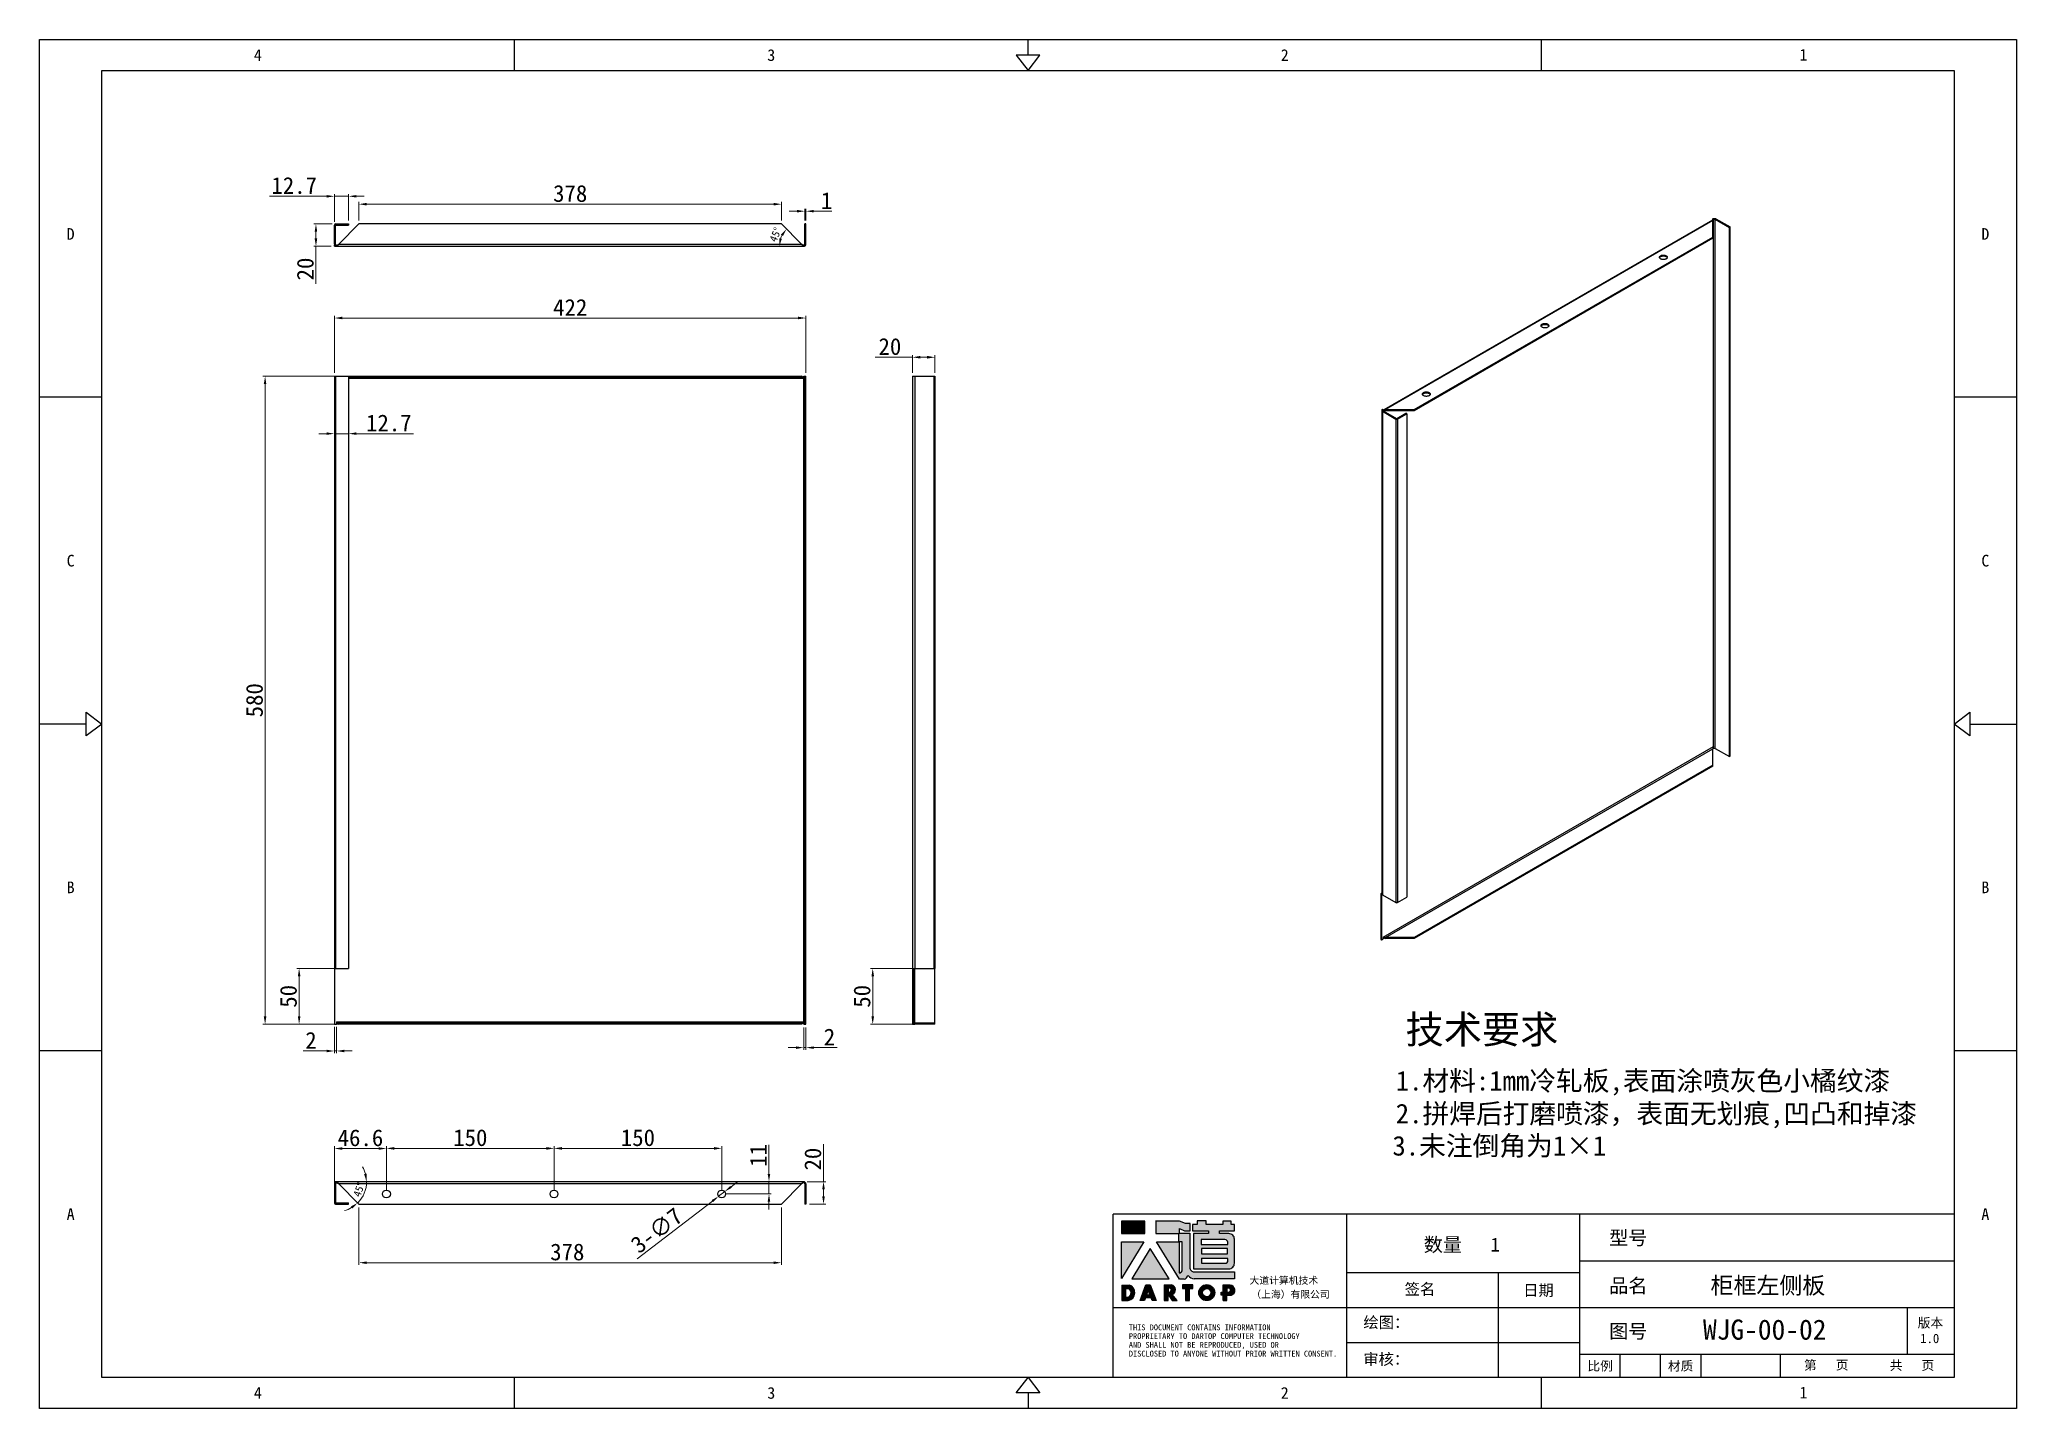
# Model space of a CAD drawing. Header units: millimetres. Extents: x 13106 to 40242, y 18888 to 28426.
# Drawn here: x 28231 to 30000, y 25379 to 26604 of the extents above; entities that cross this region are included whole.
import ezdxf
from ezdxf.enums import TextEntityAlignment as Align

# ---------------------------------------------------------------- set-up
doc = ezdxf.new("R2010")
doc.units = ezdxf.units.MM
doc.header["$PDSIZE"] = -1
for name, color, linetype in [('02___PRT_ALL_AXES', 7, 'Continuous'), ('4', 7, 'Continuous'), ('print', 30, 'Continuous')]:
    doc.layers.add(name, color=color, linetype=linetype)
doc.layers.add('dim', color=2, linetype='Continuous', lineweight=9)
doc.styles.add('Dartop', font='')
doc.styles.add('hzHT', font='simhei.ttf')
doc.styles.get('Dartop').set_extended_font_data('FangSong_GB2312')
doc.dimstyles.new('3', dxfattribs={"dimtxt": 15, "dimasz": 7, "dimexe": 2, "dimexo": 3, "dimgap": 2, "dimtad": 1, "dimzin": 9, "dimdsep": 46, "dimtxsty": 'Standard', "dimcen": 1, "dimadec": 1, "dimazin": 2, "dimtfac": 0.5, "dimtmove": 0, "dimatfit": 3, "dimfxl": 0, "dimtolj": 1, "dimlwd": 9, "dimlwe": 9, "dimarcsym": 0})

msp = doc.modelspace()

# ---------------------------------------------------------------- texts
at = {"color": 0}
for s, height, style, p in [('4', 10.443, 'Dartop', (28425.859, 26590.557)), ('3', 10.443, 'Dartop', (28885.336, 26590.557)), ('2', 10.443, 'Dartop', (29344.813, 26590.557)), ('1', 10.443, 'Dartop', (29809.05, 26590.888)), ('D', 10.443, 'Dartop', (28258.372, 26430.436)), ('D', 10.443, 'Dartop', (29971.777, 26430.436)), ('C', 10.443, 'Dartop', (28258.372, 26138.042)), ('C', 10.443, 'Dartop', (29971.777, 26138.042)), ('B', 10.443, 'Dartop', (28258.372, 25845.647)), ('B', 10.443, 'Dartop', (29971.777, 25845.647)), ('A', 10.443, 'Dartop', (28258.372, 25553.253)), ('A', 10.443, 'Dartop', (29971.777, 25553.253)), ('数量   1', 12.5312, 'hzHT', (29503.37, 25525.868)), ('型号', 12.5312, 'hzHT', (29652.263, 25532.002)), ('品名', 12.5312, 'hzHT', (29652.263, 25489.116)), ('柜框左侧板', 15.0374, 'hzHT', (29777.191, 25489.352)), ('签名', 10.025, 'hzHT', (29465.843, 25486.055)), ('日期', 10.025, 'hzHT', (29571.847, 25485.027)), ('WJG-00-02', 18.0449, 'hzHT', (29774.35, 25449.824)), ('版本', 8.3541, 'hzHT', (29922.642, 25455.85)), ('图号', 12.5312, 'hzHT', (29652.263, 25448.282)), ('1.0', 8.3541, 'hzHT', (29922.014, 25441.896)), ('比例', 8.3541, 'hzHT', (29627.055, 25417.28)), ('材质', 8.3541, 'hzHT', (29699.126, 25417.28)), ('第   页', 8.3541, 'hzHT', (29829.411, 25418.147)), ('共   页', 8.3541, 'hzHT', (29906.151, 25417.843)), ('4', 10.443, 'Dartop', (28425.859, 25393.132)), ('3', 10.443, 'Dartop', (28885.336, 25393.132)), ('2', 10.443, 'Dartop', (29344.813, 25393.132)), ('1', 10.443, 'Dartop', (29809.05, 25393.463))]:
    msp.add_text(s, height=height, dxfattribs=dict(at, style=style)).set_placement(p, align=Align.MIDDLE_CENTER)
at = {"color": 0, "style": 'hzHT'}
msp.add_text('技术要求', height=25.0624, dxfattribs=at).set_placement((29521.328, 25730.94), align=Align.TOP_CENTER)
for s, height, p in [('1.材料:1mm冷轧板,表面涂喷灰色小橘纹漆 ', 17.54367, (29444.18, 25681.322)), ('2.拼焊后打磨喷漆，表面无划痕,凹凸和掉漆', 17.54367, (29444.18, 25651.922)), ('3.未注倒角为1×1', 17.5437, (29441.179, 25623.118))]:
    msp.add_text(s, height=height, dxfattribs=at).set_placement(p, align=Align.TOP_LEFT)
for s, height, p in [('绘图：', 10.025, (29415.235, 25451.249)), ('THIS DOCUMENT CONTAINS INFORMATION', 5.22133, (29205.31, 25449.192)), ('PROPRIETARY TO DARTOP COMPUTER TECHNOLOGY', 5.22133, (29205.31, 25441.36)), ('AND SHALL NOT BE REPRODUCED, USED OR', 5.22133, (29205.31, 25433.528)), ('DISCLOSED TO ANYONE WITHOUT PRIOR WRITTEN CONSENT.', 5.22133, (29205.31, 25425.696)), ('审核：', 10.025, (29415.111, 25418.352))]:
    msp.add_text(s, height=height, dxfattribs=at).set_placement(p)
at = {"layer": '4', "color": 0, "style": 'hzHT'}
for s, p in [('大道计算机技术', (29313.301, 25490.664)), ('（上海）有限公司', (29314.878, 25478.176))]:
    msp.add_text(s, height=6.2656, dxfattribs=at).set_placement(p)

# ---------------------------------------------------------------- blocks, each defined once
blk = doc.blocks.new('*D59')
at = {"layer": 'Defpoints', "color": 0, "lineweight": 9, "transparency": 16777216}
for p in [(28894.4, 26457.1), (28516.4, 26439.4), (28894.4, 26439.4)]:
    blk.add_point(p, dxfattribs=at)
at = {"layer": 'dim', "color": 0, "lineweight": 9, "transparency": 16777216}
for p, q in [((28516.4, 26442.4), (28516.4, 26459.1)), ((28523.4, 26457.1), (28887.4, 26457.1)), ((28894.4, 26442.4), (28894.4, 26459.1))]:
    blk.add_line(p, q, dxfattribs=at)
for points in [[(28523.4, 26458.3), (28523.4, 26455.9), (28516.4, 26457.1)], [(28887.4, 26458.3), (28887.4, 26455.9), (28894.4, 26457.1)]]:
    blk.add_solid(points, dxfattribs=at)
at = {"layer": 'dim', "color": 0, "lineweight": 9, "transparency": 16777216, "insert": (28705.4, 26466.6), "char_height": 15, "attachment_point": 5}
blk.add_mtext('\\A1;378', dxfattribs=at)
blk = doc.blocks.new('*D60')
at = {"layer": 'Defpoints', "color": 0, "lineweight": 9, "transparency": 16777216}
for p in [(28916.4, 26355.2), (28494.4, 26303.1), (28916.4, 26303.1)]:
    blk.add_point(p, dxfattribs=at)
at = {"layer": 'dim', "color": 0, "lineweight": 9, "transparency": 16777216}
for p, q in [((28494.4, 26306.1), (28494.4, 26357.2)), ((28501.4, 26355.2), (28909.4, 26355.2)), ((28916.4, 26306.1), (28916.4, 26357.2))]:
    blk.add_line(p, q, dxfattribs=at)
for points in [[(28501.4, 26356.4), (28501.4, 26354.1), (28494.4, 26355.2)], [(28909.4, 26356.4), (28909.4, 26354.1), (28916.4, 26355.2)]]:
    blk.add_solid(points, dxfattribs=at)
at = {"layer": 'dim', "color": 0, "lineweight": 9, "transparency": 16777216, "insert": (28705.4, 26364.7), "char_height": 15, "attachment_point": 5}
blk.add_mtext('\\A1;422', dxfattribs=at)
blk = doc.blocks.new('*D61')
at = {"layer": 'Defpoints', "color": 0, "lineweight": 9, "transparency": 16777216}
for p in [(28507.1, 25773.1), (28462.8, 25723.1), (28500.9, 25723.1)]:
    blk.add_point(p, dxfattribs=at)
at = {"layer": 'dim', "color": 0, "lineweight": 9, "transparency": 16777216}
for p, q in [((28504.1, 25773.1), (28460.8, 25773.1)), ((28462.8, 25766.1), (28462.8, 25730.1)), ((28497.9, 25723.1), (28460.8, 25723.1))]:
    blk.add_line(p, q, dxfattribs=at)
for points in [[(28461.7, 25766.1), (28464, 25766.1), (28462.8, 25773.1)], [(28461.7, 25730.1), (28464, 25730.1), (28462.8, 25723.1)]]:
    blk.add_solid(points, dxfattribs=at)
at = {"layer": 'dim', "color": 0, "lineweight": 9, "transparency": 16777216, "insert": (28453.3, 25748.1), "char_height": 15, "attachment_point": 5, "rotation": 90}
blk.add_mtext('\\A1;50', dxfattribs=at)
blk = doc.blocks.new('*D62')
at = {"layer": 'Defpoints', "color": 0, "lineweight": 9, "transparency": 16777216}
for p in [(28498, 26303.1), (28432.4, 25723.1), (28494.4, 25723.1)]:
    blk.add_point(p, dxfattribs=at)
at = {"layer": 'dim', "color": 0, "lineweight": 9, "transparency": 16777216}
for p, q in [((28495, 26303.1), (28430.4, 26303.1)), ((28432.4, 26296.1), (28432.4, 25730.1)), ((28491.4, 25723.1), (28430.4, 25723.1))]:
    blk.add_line(p, q, dxfattribs=at)
for points in [[(28431.2, 26296.1), (28433.5, 26296.1), (28432.4, 26303.1)], [(28431.2, 25730.1), (28433.5, 25730.1), (28432.4, 25723.1)]]:
    blk.add_solid(points, dxfattribs=at)
at = {"layer": 'dim', "color": 0, "lineweight": 9, "transparency": 16777216, "insert": (28422.9, 26013.1), "char_height": 15, "attachment_point": 5, "rotation": 90}
blk.add_mtext('\\A1;580', dxfattribs=at)
blk = doc.blocks.new('*D63')
at = {"layer": 'Defpoints', "color": 0, "lineweight": 9, "transparency": 16777216}
for p in [(28494.4, 26284.6), (28507.1, 26284.6), (28507.1, 26251.7)]:
    blk.add_point(p, dxfattribs=at)
at = {"layer": 'dim', "color": 0, "lineweight": 9, "transparency": 16777216}
for p, q in [((28494.4, 26281.6), (28494.4, 26249.7)), ((28507.1, 26281.6), (28507.1, 26249.7)), ((28487.4, 26251.7), (28480.4, 26251.7)), ((28494.4, 26251.7), (28507.1, 26251.7)), ((28514.1, 26251.7), (28565.1, 26251.7))]:
    blk.add_line(p, q, dxfattribs=at)
for points in [[(28487.4, 26252.9), (28487.4, 26250.6), (28494.4, 26251.7)], [(28514.1, 26252.9), (28514.1, 26250.6), (28507.1, 26251.7)]]:
    blk.add_solid(points, dxfattribs=at)
at = {"layer": 'dim', "color": 0, "lineweight": 9, "transparency": 16777216, "insert": (28543.1, 26261.2), "char_height": 15, "attachment_point": 5}
blk.add_mtext('\\A1;12.7', dxfattribs=at)
blk = doc.blocks.new('*D64')
at = {"layer": 'Defpoints', "color": 0, "lineweight": 9, "transparency": 16777216}
for p in [(29011.8, 26320.1), (29011.8, 26303.1), (29031.8, 26303.1)]:
    blk.add_point(p, dxfattribs=at)
at = {"layer": 'dim', "color": 0, "lineweight": 9, "transparency": 16777216}
for p, q in [((29011.8, 26320.1), (28978.3, 26320.1)), ((29011.8, 26306.1), (29011.8, 26322.1)), ((29024.8, 26320.1), (29018.8, 26320.1)), ((29031.8, 26306.1), (29031.8, 26322.1))]:
    blk.add_line(p, q, dxfattribs=at)
for points in [[(29018.8, 26321.3), (29018.8, 26318.9), (29011.8, 26320.1)], [(29024.8, 26321.3), (29024.8, 26318.9), (29031.8, 26320.1)]]:
    blk.add_solid(points, dxfattribs=at)
at = {"layer": 'dim', "color": 0, "lineweight": 9, "transparency": 16777216, "insert": (28991.5, 26329.6), "char_height": 15, "attachment_point": 5}
blk.add_mtext('\\A1;20', dxfattribs=at)
blk = doc.blocks.new('*D65')
at = {"layer": 'Defpoints', "color": 0, "lineweight": 9, "transparency": 16777216}
for p in [(28894.4, 26439.4), (28494.4, 26419.4), (28895.4, 26430.3), (28912.4, 26421.4), (28914.4, 26419.4)]:
    blk.add_point(p, dxfattribs=at)
at = {"layer": 'dim', "color": 0, "lineweight": 9, "transparency": 16777216}
blk.add_arc((28914.4, 26419.4), 21.9, 153.431, 161.569, dxfattribs=at)
for points in [[(28893.9, 26429.8), (28895.8, 26428.5), (28898.9, 26434.8)], [(28894.8, 26426.1), (28892.5, 26426.5), (28892.5, 26419.4)]]:
    blk.add_solid(points, dxfattribs=at)
at = {"layer": 'dim', "color": 0, "lineweight": 9, "transparency": 16777216, "insert": (28889.1, 26429.9), "char_height": 7, "attachment_point": 5, "rotation": 67.5}
blk.add_mtext('\\A1;45°', dxfattribs=at)
blk = doc.blocks.new('*D66')
at = {"layer": 'Defpoints', "color": 0, "lineweight": 9, "transparency": 16777216}
for p in [(28495.4, 26439.4), (28477.9, 26419.4), (28494.4, 26419.4)]:
    blk.add_point(p, dxfattribs=at)
at = {"layer": 'dim', "color": 0, "lineweight": 9, "transparency": 16777216}
for p, q in [((28492.4, 26439.4), (28475.9, 26439.4)), ((28477.9, 26432.4), (28477.9, 26426.4)), ((28491.4, 26419.4), (28475.9, 26419.4)), ((28477.9, 26419.4), (28477.9, 26385.9))]:
    blk.add_line(p, q, dxfattribs=at)
for points in [[(28476.7, 26432.4), (28479, 26432.4), (28477.9, 26439.4)], [(28476.7, 26426.4), (28479, 26426.4), (28477.9, 26419.4)]]:
    blk.add_solid(points, dxfattribs=at)
at = {"layer": 'dim', "color": 0, "lineweight": 9, "transparency": 16777216, "insert": (28468.4, 26399.1), "char_height": 15, "attachment_point": 5, "rotation": 90}
blk.add_mtext('\\A1;20', dxfattribs=at)
blk = doc.blocks.new('*D67')
at = {"layer": 'Defpoints', "color": 0, "lineweight": 9, "transparency": 16777216}
for p in [(28494.4, 26464.2), (28494.4, 26438.4), (28507.1, 26439.4)]:
    blk.add_point(p, dxfattribs=at)
at = {"layer": 'dim', "color": 0, "lineweight": 9, "transparency": 16777216}
for p, q in [((28494.4, 26441.4), (28494.4, 26466.2)), ((28507.1, 26442.4), (28507.1, 26466.2)), ((28487.4, 26464.2), (28436.4, 26464.2)), ((28507.1, 26464.2), (28494.4, 26464.2)), ((28514.1, 26464.2), (28521.1, 26464.2))]:
    blk.add_line(p, q, dxfattribs=at)
for points in [[(28487.4, 26465.3), (28487.4, 26463), (28494.4, 26464.2)], [(28514.1, 26465.3), (28514.1, 26463), (28507.1, 26464.2)]]:
    blk.add_solid(points, dxfattribs=at)
at = {"layer": 'dim', "color": 0, "lineweight": 9, "transparency": 16777216, "insert": (28458.4, 26473.7), "char_height": 15, "attachment_point": 5}
blk.add_mtext('\\A1;12.7', dxfattribs=at)
blk = doc.blocks.new('*D68')
at = {"layer": 'Defpoints', "color": 0, "lineweight": 9, "transparency": 16777216}
for p in [(28516.4, 25562.2), (28894.4, 25562.2), (28894.4, 25509.7)]:
    blk.add_point(p, dxfattribs=at)
at = {"layer": 'dim', "color": 0, "lineweight": 9, "transparency": 16777216}
for p, q in [((28516.4, 25559.2), (28516.4, 25507.7)), ((28894.4, 25559.2), (28894.4, 25507.7)), ((28523.4, 25509.7), (28887.4, 25509.7))]:
    blk.add_line(p, q, dxfattribs=at)
for points in [[(28523.4, 25510.8), (28523.4, 25508.5), (28516.4, 25509.7)], [(28887.4, 25510.8), (28887.4, 25508.5), (28894.4, 25509.7)]]:
    blk.add_solid(points, dxfattribs=at)
at = {"layer": 'dim', "color": 0, "lineweight": 9, "transparency": 16777216, "insert": (28702.8, 25519.2), "char_height": 15, "attachment_point": 5}
blk.add_mtext('\\A1;378', dxfattribs=at)
blk = doc.blocks.new('*D69')
at = {"layer": 'Defpoints', "color": 0, "lineweight": 9, "transparency": 16777216}
for p in [(28691, 25612), (28541, 25571.2), (28691, 25571.2)]:
    blk.add_point(p, dxfattribs=at)
at = {"layer": 'dim', "color": 0, "lineweight": 9, "transparency": 16777216}
for p, q in [((28541, 25574.2), (28541, 25614)), ((28548, 25612), (28684, 25612)), ((28691, 25574.2), (28691, 25614))]:
    blk.add_line(p, q, dxfattribs=at)
for points in [[(28548, 25613.2), (28548, 25610.8), (28541, 25612)], [(28684, 25613.2), (28684, 25610.8), (28691, 25612)]]:
    blk.add_solid(points, dxfattribs=at)
at = {"layer": 'dim', "color": 0, "lineweight": 9, "transparency": 16777216, "insert": (28616, 25621.5), "char_height": 15, "attachment_point": 5}
blk.add_mtext('\\A1;150', dxfattribs=at)
blk = doc.blocks.new('*D70')
at = {"layer": 'Defpoints', "color": 0, "lineweight": 9, "transparency": 16777216}
for p in [(28841, 25612), (28691, 25571.2), (28841, 25571.2)]:
    blk.add_point(p, dxfattribs=at)
at = {"layer": 'dim', "color": 0, "lineweight": 9, "transparency": 16777216}
for p, q in [((28691, 25574.2), (28691, 25614)), ((28698, 25612), (28834, 25612)), ((28841, 25574.2), (28841, 25614))]:
    blk.add_line(p, q, dxfattribs=at)
for points in [[(28698, 25613.2), (28698, 25610.8), (28691, 25612)], [(28834, 25613.2), (28834, 25610.8), (28841, 25612)]]:
    blk.add_solid(points, dxfattribs=at)
at = {"layer": 'dim', "color": 0, "lineweight": 9, "transparency": 16777216, "insert": (28766, 25621.5), "char_height": 15, "attachment_point": 5}
blk.add_mtext('\\A1;150', dxfattribs=at)
blk = doc.blocks.new('*D71')
at = {"layer": 'Defpoints', "color": 0, "lineweight": 9, "transparency": 16777216}
for p in [(28914.4, 25582.2), (28932.1, 25582.2), (28916.4, 25562.2)]:
    blk.add_point(p, dxfattribs=at)
at = {"layer": 'dim', "color": 0, "lineweight": 9, "transparency": 16777216}
for p, q in [((28932.1, 25582.2), (28932.1, 25615.7)), ((28917.4, 25582.2), (28934.1, 25582.2)), ((28932.1, 25569.2), (28932.1, 25575.2)), ((28919.4, 25562.2), (28934.1, 25562.2))]:
    blk.add_line(p, q, dxfattribs=at)
for points in [[(28930.9, 25575.2), (28933.3, 25575.2), (28932.1, 25582.2)], [(28930.9, 25569.2), (28933.3, 25569.2), (28932.1, 25562.2)]]:
    blk.add_solid(points, dxfattribs=at)
at = {"layer": 'dim', "color": 0, "lineweight": 9, "transparency": 16777216, "insert": (28922.6, 25602.4), "char_height": 15, "attachment_point": 5, "rotation": 90}
blk.add_mtext('\\A1;20', dxfattribs=at)
blk = doc.blocks.new('*D72')
at = {"layer": 'Defpoints', "color": 0, "lineweight": 9, "transparency": 16777216}
for p in [(28838.2, 25569.1), (28843.7, 25573.3)]:
    blk.add_point(p, dxfattribs=at)
at = {"layer": 'dim', "color": 0, "lineweight": 9, "transparency": 16777216}
for p, q in [((28849.3, 25577.6), (28854.8, 25581.8)), ((28765.2, 25513.2), (28832.6, 25564.8)), ((28843.7, 25573.3), (28838.2, 25569.1))]:
    blk.add_line(p, q, dxfattribs=at)
for points in [[(28831.9, 25565.7), (28833.3, 25563.9), (28838.2, 25569.1)], [(28848.6, 25578.5), (28850, 25576.7), (28843.7, 25573.3)]]:
    blk.add_solid(points, dxfattribs=at)
at = {"layer": 'dim', "color": 0, "lineweight": 9, "transparency": 16777216, "insert": (28782.8, 25538.6), "char_height": 15, "attachment_point": 5, "rotation": 37.458}
blk.add_mtext('\\A1;3-∅7', dxfattribs=at)
blk = doc.blocks.new('*D73')
at = {"layer": 'Defpoints', "color": 0, "lineweight": 9, "transparency": 16777216}
for p in [(28494.4, 25582.2), (28914.4, 25582.2), (28498.4, 25580.2), (28519.5, 25568.8), (28516.4, 25562.2)]:
    blk.add_point(p, dxfattribs=at)
at = {"layer": 'dim', "color": 0, "lineweight": 9, "transparency": 16777216}
for start, end in [(315, 0), (15.0346, 30.0692), (284.9308, 299.9654)]:
    blk.add_arc((28496.4, 25582.2), 26.8, start, end, dxfattribs=at)
for points in [[(28523.3, 25589.3), (28521, 25589), (28523.1, 25582.2)], [(28509, 25559.9), (28510.4, 25558.1), (28515.3, 25563.3)]]:
    blk.add_solid(points, dxfattribs=at)
at = {"layer": 'dim', "color": 0, "lineweight": 9, "transparency": 16777216, "insert": (28516.4, 25575.2), "char_height": 7, "attachment_point": 5, "rotation": 70.7747}
blk.add_mtext('\\A1;45°', dxfattribs=at)
blk = doc.blocks.new('dadao')
for p, q in [((48, 19.2), (44.9, 10.4)), ((44.9, 10.4), (51.2, 10.4)), ((51.2, 10.4), (48, 19.2))]:
    blk.add_line(p, q)
for points in [[(41.8, 121.6), (41.8, 143.7), (-0.4, 143.7), (-0.4, 121.6), (41.8, 121.6)], [(104.8, 122), (104.8, 130.3), (114.1, 126.3), (124.2, 126.3), (124.2, 139.6), (115.9, 139.6), (105.1, 143.9), (61.5, 143.9)], [(61.7, 144), (61.7, 121.3), (103.9, 121.3)], [(113.4, 38.7), (105.1, 38.7), (63, 106.5), (103.9, 106.5), (103.9, 120.9), (103.9, 121.3)], [(109.7, 53.6), (109.7, 106.2), (104.3, 106.2), (104.3, 50.4), (106.6, 50.4)], [(144.6, 94.4), (144.6, 84.8), (192, 84.8), (192, 94.1), (144.9, 94.1)], [(120.2, 45), (119.5, 45), (119.5, 44.6)], [(0, 28), (0, 0), (11.8, 0)], [(0.1, 28), (14, 28)], [(7.1, 21.8), (7.1, 6.1), (12, 6.1)], [(7.1, 21.8), (11.4, 21.8)], [(76.8, 28.2), (76.8, 0), (84.1, 0), (84.1, 11.1), (91.6, -0.1), (100.3, -0.1), (91.7, 11.1)], [(76.8, 28.2), (90.6, 28.2)], [(84, 22.7), (84, 15.3), (87.2, 15.3)], [(84, 22.7), (87.3, 22.7)], [(183.7, 0), (183.7, 9.6), (180.6, 9.6), (180.6, 14.9), (183.8, 14.9), (183.8, 28.1), (196.1, 28.1), (196.5, 28.1)], [(183.7, 0), (190.9, 0), (190.9, 9.6), (198.8, 9.6)], [(194.9, 22.3), (190.8, 22.3), (190.8, 15), (194.4, 15)]]:
    blk.add_lwpolyline(points)
blk.add_lwpolyline([(137.1, 144.2), (137.1, 137.9), (128.3, 137.9), (128.3, 126.5), (157.3, 126.5), (157.3, 121.5), (130.3, 121.5), (130.3, 57.5), (194.4, 57.5, 0.414214), (204.4, 67.5), (204.4, 111.3, 0.414214), (194.4, 121.3), (177.5, 121.3), (177.5, 126.3), (204.7, 126.3), (204.7, 137.7), (198.2, 137.7), (198.2, 143.9), (183.3, 143.9), (183.3, 138), (153, 138), (153, 144.2), (137.1, 144.2)], format="xyb", close=True)
for points in [[(104.8, 122), (123.4, 122), (123.4, 60, 0.414214), (131.4, 52), (204.8, 52), (204.8, 39.1), (131.7, 39.1)], [(144.3, 110.8), (144.3, 101.8), (192.3, 101.8), (192.3, 105.5, 0.414214), (187.3, 110.5), (144.3, 110.5)], [(144.6, 77), (144.6, 67.5), (187.6, 67.5, 0.414214), (192.6, 72.5), (192.6, 76.4), (144.6, 76.4)]]:
    blk.add_lwpolyline(points, format="xyb")
for points in [[(-0.3, 106.2), (40.4, 106.2), (-0.3, 39.7), (-0.3, 106.2)], [(51.7, 94.1), (18.4, 39.3), (86.2, 39.3)], [(43.8, 28.2), (51.8, 28.2), (62.6, -0.1), (55, -0.1), (53.2, 5), (42.9, 5), (41.1, 0), (33.6, 0)], [(110, 28.1), (110, 21.9), (116, 21.9), (116, -0.1), (123.2, -0.1), (123.2, 22), (129.2, 22), (129.2, 28.1), (110, 28.1)]]:
    blk.add_lwpolyline(points, close=True)
for radius in [14.5, 7.44]:
    blk.add_circle((154.2, 14.2), radius)
for centre, radius, start, end in [((99.2, 60.7), 12.6, 305.6399, 325.969), ((111.6, 46.7), 8.19, 282.9811, 347.6627), ((136, 61.7), 22.9, 226.7358, 259.3209), ((8.5, 13.9), 8.49, 294.2143, 69.7177), ((9.6, 14.2), 14.4, 278.6604, 72.3203), ((86.4, 19), 3.8, 282.527, 76.7196), ((88.6, 19.4), 8.95, 290.6073, 77.2124), ((193.7, 18.7), 3.8, 280.9891, 72.5513), ((195.7, 18.6), 9.51, 288.8959, 85.2442)]:
    blk.add_arc(centre, radius, start, end)
blk = doc.blocks.new('*D85')
at = {"layer": 'Defpoints', "color": 0, "lineweight": 9, "transparency": 16777216}
for p in [(28844.5, 25582.2), (28883.3, 25582.2), (28841, 25571.2)]:
    blk.add_point(p, dxfattribs=at)
at = {"layer": 'dim', "color": 0, "lineweight": 9, "transparency": 16777216}
for p, q in [((28883.3, 25589.2), (28883.3, 25615.2)), ((28847.5, 25582.2), (28885.3, 25582.2)), ((28883.3, 25571.2), (28883.3, 25582.2)), ((28844, 25571.2), (28885.3, 25571.2)), ((28883.3, 25564.2), (28883.3, 25557.2))]:
    blk.add_line(p, q, dxfattribs=at)
for points in [[(28882.1, 25589.2), (28884.4, 25589.2), (28883.3, 25582.2)], [(28882.1, 25564.2), (28884.4, 25564.2), (28883.3, 25571.2)]]:
    blk.add_solid(points, dxfattribs=at)
at = {"layer": 'dim', "color": 0, "lineweight": 9, "transparency": 16777216, "insert": (28873.8, 25605.7), "char_height": 15, "attachment_point": 5, "rotation": 90}
blk.add_mtext('\\A1;11', dxfattribs=at)
blk = doc.blocks.new('*D89')
at = {"layer": 'Defpoints', "color": 0, "lineweight": 9, "transparency": 16777216}
for p in [(28494.4, 25723.9), (28496.4, 25723.9), (28494.4, 25699.2)]:
    blk.add_point(p, dxfattribs=at)
at = {"layer": 'dim', "color": 0, "lineweight": 9, "transparency": 16777216}
for p, q in [((28494.4, 25720.9), (28494.4, 25697.2)), ((28496.4, 25720.9), (28496.4, 25697.2)), ((28487.4, 25699.2), (28466.4, 25699.2)), ((28496.4, 25699.2), (28494.4, 25699.2)), ((28503.4, 25699.2), (28510.4, 25699.2))]:
    blk.add_line(p, q, dxfattribs=at)
for points in [[(28487.4, 25700.3), (28487.4, 25698), (28494.4, 25699.2)], [(28503.4, 25700.3), (28503.4, 25698), (28496.4, 25699.2)]]:
    blk.add_solid(points, dxfattribs=at)
at = {"layer": 'dim', "color": 0, "lineweight": 9, "transparency": 16777216, "insert": (28473.4, 25708.7), "char_height": 15, "attachment_point": 5}
blk.add_mtext('\\A1;2', dxfattribs=at)
blk = doc.blocks.new('*D90')
at = {"layer": 'Defpoints', "color": 0, "lineweight": 9, "transparency": 16777216}
for p in [(28914.4, 25723.1), (28916.4, 25723.1), (28916.4, 25702.2)]:
    blk.add_point(p, dxfattribs=at)
at = {"layer": 'dim', "color": 0, "lineweight": 9, "transparency": 16777216}
for p, q in [((28914.4, 25720.1), (28914.4, 25700.2)), ((28916.4, 25720.1), (28916.4, 25700.2)), ((28907.4, 25702.2), (28900.4, 25702.2)), ((28914.4, 25702.2), (28916.4, 25702.2)), ((28923.4, 25702.2), (28944.4, 25702.2))]:
    blk.add_line(p, q, dxfattribs=at)
for points in [[(28907.4, 25703.3), (28907.4, 25701), (28914.4, 25702.2)], [(28923.4, 25703.3), (28923.4, 25701), (28916.4, 25702.2)]]:
    blk.add_solid(points, dxfattribs=at)
at = {"layer": 'dim', "color": 0, "lineweight": 9, "transparency": 16777216, "insert": (28937.4, 25711.7), "char_height": 15, "attachment_point": 5}
blk.add_mtext('\\A1;2', dxfattribs=at)
blk = doc.blocks.new('*D91')
at = {"layer": 'Defpoints', "color": 0, "lineweight": 9, "transparency": 16777216}
for p in [(29022.3, 25773.1), (28976.1, 25723.1), (29022.3, 25723.1)]:
    blk.add_point(p, dxfattribs=at)
at = {"layer": 'dim', "color": 0, "lineweight": 9, "transparency": 16777216}
for p, q in [((29019.3, 25773.1), (28974.1, 25773.1)), ((28976.1, 25766.1), (28976.1, 25730.1)), ((29019.3, 25723.1), (28974.1, 25723.1))]:
    blk.add_line(p, q, dxfattribs=at)
for points in [[(28975, 25766.1), (28977.3, 25766.1), (28976.1, 25773.1)], [(28975, 25730.1), (28977.3, 25730.1), (28976.1, 25723.1)]]:
    blk.add_solid(points, dxfattribs=at)
at = {"layer": 'dim', "color": 0, "lineweight": 9, "transparency": 16777216, "insert": (28966.6, 25748.1), "char_height": 15, "attachment_point": 5, "rotation": 90}
blk.add_mtext('\\A1;50', dxfattribs=at)
blk = doc.blocks.new('*D289')
at = {"layer": 'Defpoints', "color": 0, "lineweight": 9, "transparency": 16777216}
for p in [(28916.4, 26450.8), (28915.4, 26439.4), (28916.4, 26439.4)]:
    blk.add_point(p, dxfattribs=at)
at = {"layer": 'dim', "color": 0, "lineweight": 9, "transparency": 16777216}
for p, q in [((28908.4, 26450.8), (28901.4, 26450.8)), ((28915.4, 26442.4), (28915.4, 26452.8)), ((28915.4, 26450.8), (28916.4, 26450.8)), ((28916.4, 26442.4), (28916.4, 26452.8)), ((28923.4, 26450.8), (28939.4, 26450.8))]:
    blk.add_line(p, q, dxfattribs=at)
for points in [[(28908.4, 26452), (28908.4, 26449.7), (28915.4, 26450.8)], [(28923.4, 26452), (28923.4, 26449.7), (28916.4, 26450.8)]]:
    blk.add_solid(points, dxfattribs=at)
at = {"layer": 'dim', "color": 0, "lineweight": 9, "transparency": 16777216, "insert": (28934.9, 26460.3), "char_height": 15, "attachment_point": 5}
blk.add_mtext('\\A1;1', dxfattribs=at)
blk = doc.blocks.new('*D348')
at = {"layer": 'Defpoints', "color": 0, "lineweight": 9, "transparency": 16777216}
for p in [(28494.4, 25611.9), (28494.4, 25571.2), (28541, 25571.2)]:
    blk.add_point(p, dxfattribs=at)
at = {"layer": 'dim', "color": 0, "lineweight": 9, "transparency": 16777216}
for p, q in [((28494.4, 25574.2), (28494.4, 25613.9)), ((28534, 25611.9), (28501.4, 25611.9)), ((28541, 25574.2), (28541, 25613.9))]:
    blk.add_line(p, q, dxfattribs=at)
for points in [[(28501.4, 25613), (28501.4, 25610.7), (28494.4, 25611.9)], [(28534, 25613), (28534, 25610.7), (28541, 25611.9)]]:
    blk.add_solid(points, dxfattribs=at)
at = {"layer": 'dim', "color": 0, "lineweight": 9, "transparency": 16777216, "insert": (28517.7, 25621.4), "char_height": 15, "attachment_point": 5}
blk.add_mtext('\\A1;46.6', dxfattribs=at)

# ---------------------------------------------------------------- dimensions: what is measured, and where the dimension line sits
at = {"layer": 'dim', "lineweight": 9}
for base, p1, p2, picture, middle in [((28494.351, 26464.175), (28507.051, 26439.391), (28494.351, 26438.366), '*D67', (28458.351, 26473.675)), ((28894.351, 26457.111), (28516.351, 26439.391), (28894.351, 26439.391), '*D59', (28705.351, 26466.611)), ((28916.351, 26450.827), (28915.351, 26439.391), (28916.351, 26439.391), '*D289', (28934.851, 26460.327)), ((28916.351, 26355.242), (28494.351, 26303.123), (28916.351, 26303.123), '*D60', (28705.351, 26364.742)), ((29011.769, 26320.097), (29031.769, 26303.123), (29011.769, 26303.123), '*D64', (28991.519, 26329.597)), ((28507.051, 26251.741), (28494.351, 26284.576), (28507.051, 26284.576), '*D63', (28543.051, 26261.241)), ((28494.351, 25699.168), (28496.351, 25723.853), (28494.351, 25723.853), '*D89', (28473.351, 25708.668)), ((28916.351, 25702.156), (28914.351, 25723.123), (28916.351, 25723.123), '*D90', (28937.351, 25711.656)), ((28690.951, 25612.014), (28540.951, 25571.195), (28690.951, 25571.195), '*D69', (28615.951, 25621.514)), ((28840.951, 25612.014), (28690.951, 25571.195), (28840.951, 25571.195), '*D70', (28765.951, 25621.514))]:
    dim = msp.add_linear_dim(base=base, p1=p1, p2=p2, dimstyle='3', dxfattribs=at)
    dim.commit()
    dim.dimension.update_dxf_attribs({"geometry": picture, "text_midpoint": middle})
for base, p1, p2, picture, middle in [((28477.856, 26419.391), (28495.376, 26439.391), (28494.351, 26419.391), '*D66', (28468.356, 26399.141)), ((28432.373, 25723.123), (28498.049, 26303.123), (28494.351, 25723.123), '*D62', (28422.873, 26013.123)), ((28462.821, 25723.123), (28507.051, 25773.123), (28500.931, 25723.123), '*D61', (28453.321, 25748.123)), ((28976.119, 25723.123), (29022.269, 25773.123), (29022.269, 25723.123), '*D91', (28966.619, 25748.123)), ((28932.11, 25582.195), (28916.351, 25562.195), (28914.351, 25582.195), '*D71', (28922.61, 25602.445))]:
    dim = msp.add_linear_dim(base=base, p1=p1, p2=p2, angle=90, dimstyle='3', dxfattribs=at)
    dim.commit()
    dim.dimension.update_dxf_attribs({"geometry": picture, "text_midpoint": middle})
for base, line1, line2, picture, middle in [((28895.424, 26430.318), ((28494.351, 26419.391), (28914.351, 26419.391)), ((28912.351, 26421.391), (28894.351, 26439.391)), '*D65', (28894.16, 26427.754)), ((28519.52, 25568.819), ((28914.351, 25582.195), (28494.351, 25582.195)), ((28498.351, 25580.195), (28516.351, 25562.195)), '*D73', (28521.612, 25573.386))]:
    dim = msp.add_angular_dim_2l(base=base, line1=line1, line2=line2, dimstyle='3', override={"dimtxt": 7}, dxfattribs=at)
    dim.commit()
    dim.dimension.update_dxf_attribs({"geometry": picture, "text_midpoint": middle, "dimtype": 162})
for base, p1, p2, picture, middle in [((28494.351, 25611.868), (28540.951, 25571.195), (28494.351, 25571.195), '*D348', (28517.651, 25611.868)), ((28894.351, 25509.683), (28516.351, 25562.195), (28894.351, 25562.195), '*D68', (28702.814, 25509.683))]:
    dim = msp.add_linear_dim(base=base, p1=p1, p2=p2, dimstyle='3', dxfattribs=at)
    dim.commit()
    dim.dimension.update_dxf_attribs({"geometry": picture, "text_midpoint": middle, "dimtype": 160})
dim = msp.add_linear_dim(base=(28883.27, 25582.195), p1=(28840.951, 25571.195), p2=(28844.522, 25582.195), angle=90, dimstyle='3', dxfattribs=at)
dim.commit()
dim.dimension.update_dxf_attribs({"geometry": '*D85', "text_midpoint": (28883.27, 25605.695), "dimtype": 160})
dim = msp.add_diameter_dim_2p(p1=(28843.73, 25573.324), p2=(28838.173, 25569.067), text='3-<>', dimstyle='3', dxfattribs=at)
dim.commit()
dim.dimension.update_dxf_attribs({"geometry": '*D72', "text_midpoint": (28788.619, 25531.1), "dimtype": 163})

# ---------------------------------------------------------------- hatches: boundary and pattern name
for points in [[(29219.526, 25546.786), (29198.697, 25546.786), (29198.697, 25535.903), (29219.526, 25535.903)], [(29218.856, 25528.289), (29198.753, 25528.289), (29198.753, 25495.466)], [(29224.428, 25522.333), (29207.995, 25495.248), (29241.457, 25495.248)], [(29262.704, 25489.706), (29253.194, 25489.706), (29253.194, 25486.689), (29256.162, 25486.689), (29256.162, 25475.817), (29259.714, 25475.817), (29259.714, 25486.696), (29262.704, 25486.696)]]:
    msp.add_hatch(color=0).paths.add_polyline_path(points)
h = msp.add_hatch(color=0)
h.paths.add_polyline_path([(29250.654, 25540.172), (29255.251, 25538.186), (29260.221, 25538.186), (29260.221, 25544.764), (29256.12, 25544.764), (29250.778, 25546.874), (29229.368, 25546.874), (29229.368, 25535.749), (29250.199, 25535.749), (29250.199, 25535.524), (29250.199, 25528.413), (29229.999, 25528.413), (29250.776, 25494.976), (29254.891, 25494.976, 0.27937482), (29257.894, 25497.897), (29257.894, 25498.051), (29258.257, 25498.051, 0.14314537), (29263.921, 25495.168), (29300.025, 25495.168), (29300.025, 25501.51), (29263.768, 25501.51, -0.41421356), (29259.818, 25505.459), (29259.818, 25536.1), (29250.654, 25536.1)])
h.paths.add_polyline_path([(29250.409, 25528.271), (29253.056, 25528.271), (29253.056, 25502.319, -0.08893574), (29251.522, 25500.741), (29250.4, 25500.741)], flags=16)
h = msp.add_hatch(color=0)
h.paths.add_polyline_path([(29299.963, 25543.843), (29296.751, 25543.843), (29296.751, 25546.899), (29289.408, 25546.899), (29289.408, 25543.996), (29274.418, 25543.996), (29274.418, 25547.051), (29266.567, 25547.051), (29266.567, 25543.939), (29262.229, 25543.939), (29262.229, 25538.306), (29276.545, 25538.306), (29276.545, 25535.814), (29263.205, 25535.814), (29263.205, 25504.268), (29294.873, 25504.268, 0.41421356), (29299.81, 25509.204), (29299.81, 25530.808, 0.41421356), (29294.873, 25535.744), (29286.502, 25535.744), (29286.502, 25538.189), (29299.963, 25538.189)])
h.paths.add_polyline_path([(29291.376, 25530.396, -0.41421356), (29293.844, 25527.928), (29293.844, 25526.118), (29270.135, 25526.118), (29270.135, 25530.396)], flags=16)
h.paths.add_polyline_path([(29293.691, 25522.298), (29293.691, 25517.714), (29270.288, 25517.714), (29270.288, 25522.298)], flags=16)
h.paths.add_polyline_path([(29293.997, 25513.589), (29293.997, 25511.626, -0.41421356), (29291.529, 25509.157), (29270.288, 25509.157), (29270.288, 25513.589)], flags=16)
h = msp.add_hatch(color=0)
h.paths.add_polyline_path([(29205.797, 25489.656), (29198.901, 25489.656), (29198.901, 25475.858), (29204.709, 25475.858, 0.79301591)])
h.paths.add_polyline_path([(29204.811, 25478.88), (29202.4, 25478.88), (29202.4, 25486.635), (29204.545, 25486.635, -0.67136089)], flags=16)
h = msp.add_hatch(color=0)
h.paths.add_polyline_path([(29224.48, 25489.77), (29220.544, 25489.77), (29215.483, 25475.843), (29219.211, 25475.843), (29220.088, 25478.311), (29225.139, 25478.311), (29226.035, 25475.813), (29229.793, 25475.813)])
h.paths.add_polyline_path([(29224.174, 25480.972), (29221.044, 25480.972), (29222.58, 25485.348)], flags=16)
h = msp.add_hatch(color=0)
h.paths.add_polyline_path([(29243.611, 25489.76), (29236.828, 25489.76), (29236.828, 25475.836), (29240.413, 25475.836), (29240.413, 25481.356), (29244.097, 25475.786), (29248.428, 25475.786), (29244.188, 25481.321, 0.74405494)])
h.paths.add_polyline_path([(29240.38, 25483.417), (29240.38, 25487.073), (29241.982, 25487.073, -0.79680897), (29241.958, 25483.417)], flags=16)
h = msp.add_hatch(color=0)
h.paths.add_polyline_path([(29267.874, 25482.848, 1), (29282.172, 25482.848, 1)])
h.paths.add_polyline_path([(29278.696, 25482.848, -1), (29271.35, 25482.848, -1)], flags=16)
h = msp.add_hatch(color=0)
h.paths.add_polyline_path([(29295.887, 25489.727), (29295.681, 25489.727), (29289.635, 25489.727), (29289.635, 25483.229), (29288.03, 25483.229), (29288.03, 25480.591), (29289.609, 25480.591), (29289.609, 25475.86), (29293.139, 25475.86), (29293.139, 25480.609), (29297.017, 25480.609, 0.81230381)])
h.paths.add_polyline_path([(29293.086, 25483.247), (29293.086, 25486.882), (29295.095, 25486.882, -0.77821343), (29294.89, 25483.247)], flags=16)

# ---------------------------------------------------------------- linework, layer by layer
at = {"color": 0}
for p, q in [((28655.598, 26576.634), (28655.598, 26604.481)), ((29115.075, 26590.557), (29115.075, 26604.481)), ((29574.552, 26576.634), (29574.552, 26604.481)), ((28286.219, 25407.055), (28286.219, 26576.634)), ((28286.219, 26576.634), (29943.93, 26576.634)), ((29943.93, 26576.634), (29943.93, 25407.055)), ((28286.219, 26284.239), (28230.525, 26284.239)), ((29999.624, 26284.239), (29943.93, 26284.239)), ((28272.296, 25991.844), (28230.525, 25991.844)), ((29957.854, 25991.844), (29999.624, 25991.844)), ((28286.219, 25699.45), (28230.525, 25699.45)), ((29999.624, 25699.45), (29943.93, 25699.45)), ((29943.93, 25553.253), (29191.213, 25553.253)), ((29191.213, 25407.055), (29191.213, 25553.253)), ((29400.067, 25553.253), (29400.067, 25407.055)), ((29608.92, 25407.055), (29608.92, 25553.253)), ((29608.92, 25511.482), (29943.93, 25511.482)), ((29400.067, 25501.039), (29608.92, 25501.039)), ((29535.821, 25501.039), (29535.821, 25407.055)), ((29191.213, 25469.711), (29400.067, 25469.711)), ((29400.067, 25469.711), (29943.93, 25469.711)), ((29902.159, 25427.941), (29902.159, 25469.711)), ((29400.067, 25438.383), (29608.92, 25438.383)), ((29608.92, 25427.941), (29943.93, 25427.941)), ((29645.02, 25407.055), (29645.02, 25427.941)), ((29681.119, 25407.055), (29681.119, 25427.941)), ((29717.515, 25407.055), (29717.515, 25427.941)), ((29788.44, 25407.055), (29788.44, 25427.941)), ((29943.93, 25407.055), (28286.219, 25407.055)), ((28655.598, 25379.208), (28655.598, 25407.055)), ((29574.552, 25379.208), (29574.552, 25407.055)), ((29115.075, 25393.132), (29115.075, 25379.208))]:
    msp.add_line(p, q, dxfattribs=at)
at = {"color": 3, "linetype": 'Continuous'}
for p, q in [((28494.351, 26421.391), (28494.351, 26438.366)), ((28495.376, 26439.391), (28507.051, 26439.391)), ((28516.351, 26439.391), (28498.351, 26421.391)), ((28894.351, 26439.391), (28516.351, 26439.391)), ((28912.351, 26421.391), (28894.351, 26439.391)), ((28916.351, 26421.391), (28916.351, 26439.391)), ((29727.544, 26442.91), (29433.389, 26273.081)), ((29727.837, 26442.403), (29435.096, 26273.39)), ((29727.837, 26442.504), (29727.837, 26444.036)), ((29727.837, 26427.706), (29727.837, 26442.403)), ((29730.666, 26444.036), (29743.394, 26436.688)), ((29743.394, 25963.116), (29743.394, 26436.688)), ((28494.351, 26419.391), (28914.351, 26419.391)), ((28498.283, 26421.283), (28498.351, 26421.391)), ((28498.351, 26421.391), (28912.351, 26421.391)), ((28912.42, 26421.283), (28912.351, 26421.391)), ((29460.552, 26273.39), (29727.837, 26427.706)), ((28494.351, 26303.123), (28494.351, 25773.123)), ((28494.351, 26303.123), (28912.351, 26303.123)), ((28495.376, 26303.123), (28495.376, 25773.123)), ((28507.051, 26303.123), (28507.051, 25773.123)), ((28916.351, 25723.123), (28916.351, 26303.123)), ((29011.769, 26303.123), (29011.769, 25723.123)), ((29011.769, 26303.123), (29031.769, 26303.123)), ((29013.769, 26303.123), (29013.769, 25773.123)), ((29030.744, 26303.123), (29030.744, 25773.123)), ((29031.769, 26303.123), (29031.769, 25773.123)), ((29431.682, 26272.573), (29431.682, 25839.827)), ((29432.268, 26271.757), (29432.268, 25839.011)), ((29432.268, 26271.757), (29444.271, 26264.827)), ((29435.096, 26273.39), (29460.552, 26273.39)), ((29444.271, 26264.827), (29444.271, 25832.081)), ((29445.72, 26264.827), (29453.976, 26269.593)), ((29445.72, 26264.827), (29445.72, 25832.081)), ((29453.976, 26269.593), (29453.976, 25836.847)), ((29727.837, 25954.135), (29460.552, 25799.818)), ((29431.682, 25840.305), (29430.854, 25839.827)), ((29430.854, 25839.827), (29430.854, 25799.002)), ((29432.268, 25839.011), (29444.271, 25832.081)), ((29445.72, 25832.081), (29453.976, 25836.847)), ((29460.552, 25799.818), (29435.096, 25799.818)), ((28494.351, 25773.123), (28507.051, 25773.123)), ((29012.769, 25773.123), (29031.769, 25773.123)), ((28912.351, 25723.123), (28498.351, 25723.123)), ((29031.769, 25723.123), (29013.769, 25723.123)), ((28914.351, 25582.195), (28494.351, 25582.195)), ((28494.351, 25580.195), (28494.351, 25563.22)), ((28498.283, 25580.303), (28498.351, 25580.195)), ((28498.351, 25580.195), (28516.351, 25562.195)), ((28912.351, 25580.195), (28498.351, 25580.195)), ((28894.351, 25562.195), (28912.351, 25580.195)), ((28912.42, 25580.303), (28912.351, 25580.195)), ((28916.351, 25580.195), (28916.351, 25562.195)), ((28495.376, 25562.195), (28507.051, 25562.195)), ((28516.351, 25562.195), (28894.351, 25562.195))]:
    msp.add_line(p, q, dxfattribs=at)
at = {"color": 7, "linetype": 'Continuous'}
for p, q in [((28494.351, 26438.366), (28495.351, 26438.366)), ((28495.351, 26421.391), (28495.351, 26438.366)), ((28495.376, 26439.391), (28495.376, 26438.391)), ((28495.376, 26438.391), (28507.051, 26438.391)), ((28507.051, 26439.391), (28507.051, 26438.391)), ((28916.351, 26439.391), (28915.351, 26439.391)), ((28915.351, 26421.391), (28915.351, 26439.391)), ((29727.837, 26444.036), (29728.544, 26443.628)), ((29728.544, 26441.995), (29727.837, 26441.586)), ((29728.351, 26442.106), (29728.316, 26442.127)), ((29728.351, 26442.106), (29728.544, 26441.995)), ((29728.544, 25970.056), (29728.544, 26443.628)), ((29730.666, 26444.036), (29729.958, 26443.628)), ((29729.958, 25970.056), (29729.958, 26443.628)), ((29729.958, 26443.628), (29742.686, 26436.279)), ((29743.394, 26436.688), (29742.686, 26436.279)), ((29742.686, 25962.708), (29742.686, 26436.279)), ((28494.351, 26421.391), (28495.351, 26421.391)), ((28494.351, 26419.391), (28494.351, 26420.391)), ((28494.351, 26420.391), (28496.351, 26420.391)), ((28494.354, 26421.282), (28495.353, 26421.336)), ((28496.351, 26419.391), (28496.351, 26420.391)), ((28498.257, 26421.317), (28498.283, 26421.337)), ((28498.283, 26421.337), (28498.328, 26421.373)), ((28498.283, 26421.283), (28498.283, 26421.337)), ((28912.42, 26421.337), (28912.374, 26421.373)), ((28912.42, 26421.283), (28912.42, 26421.337)), ((28912.445, 26421.317), (28912.42, 26421.337)), ((28914.351, 26419.391), (28914.351, 26420.391)), ((28916.351, 26421.391), (28915.351, 26421.391)), ((29460.552, 26272.573), (29727.837, 26426.89)), ((29727.837, 26427.706), (29727.837, 26426.89)), ((28507.051, 26302.123), (28912.351, 26302.123)), ((28914.351, 26301.123), (28507.051, 26301.123)), ((28516.351, 26303.123), (28516.351, 26302.123)), ((28894.351, 26303.123), (28894.351, 26302.123)), ((28912.351, 26303.123), (28912.351, 26302.123)), ((28912.42, 26303.12), (28912.42, 26302.121)), ((28914.351, 25723.123), (28914.351, 26303.123)), ((28914.351, 26303.123), (28916.351, 26303.123)), ((28915.351, 25723.123), (28915.351, 26303.123)), ((29432.268, 26273.39), (29432.975, 26272.982)), ((29432.268, 26271.757), (29432.975, 26272.165)), ((29432.975, 26272.982), (29432.975, 26272.165)), ((29432.975, 26272.165), (29444.978, 26265.235)), ((29435.096, 26272.573), (29433.682, 26271.757)), ((29434.972, 26273.403), (29435.01, 26272.566)), ((29435.096, 26273.39), (29435.096, 26272.573)), ((29435.096, 26272.573), (29460.552, 26272.573)), ((29460.552, 26273.39), (29460.552, 26272.573)), ((29444.271, 26264.827), (29444.978, 26265.235)), ((29445.013, 26265.235), (29453.269, 26270.001)), ((29445.72, 26264.827), (29445.013, 26265.235)), ((29453.976, 26269.593), (29453.269, 26270.001)), ((29432.975, 25801.043), (29728.544, 25971.689)), ((29727.991, 25970.376), (29728.544, 25970.056)), ((29435.096, 25800.635), (29727.837, 25969.648)), ((29727.837, 25954.951), (29460.552, 25800.635)), ((29727.837, 25954.135), (29727.837, 25969.648)), ((29727.876, 25969.846), (29727.848, 25969.699)), ((29729.958, 25970.056), (29742.686, 25962.708)), ((29743.394, 25963.116), (29742.686, 25962.708)), ((29430.854, 25839.827), (29431.561, 25839.419)), ((29431.757, 25839.532), (29431.561, 25839.419)), ((29431.561, 25839.419), (29431.561, 25798.594)), ((29430.854, 25799.002), (29431.561, 25798.594)), ((29431.561, 25798.594), (29432.975, 25799.41)), ((29432.975, 25801.043), (29433.165, 25800.978)), ((29432.975, 25801.043), (29432.975, 25799.41)), ((29434.972, 25799.837), (29435.01, 25800.63)), ((29460.552, 25800.635), (29435.096, 25800.635)), ((29435.096, 25799.818), (29435.096, 25800.635)), ((29460.552, 25799.818), (29460.552, 25800.635)), ((28494.351, 25773.123), (28494.351, 25723.123)), ((29011.769, 25773.123), (29012.769, 25773.123)), ((29012.769, 25773.123), (29012.769, 25723.123)), ((29013.769, 25723.123), (29013.769, 25773.123)), ((29031.769, 25723.123), (29031.769, 25773.123)), ((28494.351, 25723.123), (28496.351, 25723.123)), ((28496.351, 25725.123), (28914.351, 25725.123)), ((28496.351, 25725.123), (28496.351, 25723.123)), ((28498.283, 25723.126), (28498.283, 25724.124)), ((28912.351, 25724.123), (28498.351, 25724.123)), ((28498.351, 25723.123), (28498.351, 25724.123)), ((28516.351, 25723.123), (28516.351, 25724.123)), ((28894.351, 25723.123), (28894.351, 25724.123)), ((28912.351, 25723.123), (28912.351, 25724.123)), ((28912.42, 25723.126), (28912.42, 25724.124)), ((28914.351, 25723.123), (28916.351, 25723.123)), ((29011.769, 25723.123), (29013.574, 25723.123)), ((29013.661, 25723.126), (29013.715, 25724.124)), ((29031.769, 25724.123), (29013.769, 25724.123)), ((28494.351, 25582.195), (28494.351, 25581.195)), ((28494.629, 25581.195), (28494.351, 25581.195)), ((28496.351, 25582.195), (28496.351, 25581.195)), ((28914.351, 25582.195), (28914.351, 25581.195)), ((28494.351, 25580.195), (28495.351, 25580.195)), ((28495.351, 25580.195), (28495.351, 25563.22)), ((28498.257, 25580.269), (28498.283, 25580.249)), ((28498.283, 25580.303), (28498.283, 25580.249)), ((28498.283, 25580.249), (28498.328, 25580.213)), ((28912.42, 25580.249), (28912.374, 25580.213)), ((28912.42, 25580.303), (28912.42, 25580.249)), ((28912.445, 25580.269), (28912.42, 25580.249)), ((28916.351, 25580.195), (28915.351, 25580.195)), ((28915.351, 25580.195), (28915.351, 25562.195)), ((28494.351, 25563.22), (28495.351, 25563.22)), ((28495.376, 25562.195), (28495.376, 25563.195)), ((28495.376, 25563.195), (28507.051, 25563.195)), ((28507.051, 25562.195), (28507.051, 25563.195)), ((28916.351, 25562.195), (28915.351, 25562.195))]:
    msp.add_line(p, q, dxfattribs=at)
at = {"color": 0}
for points in [[(29115.075, 26576.634), (29125.517, 26590.557), (29104.632, 26590.557), (29115.075, 26576.634)], [(28286.219, 25991.844), (28272.296, 25981.402), (28272.296, 26002.287), (28286.219, 25991.844)], [(29943.93, 25991.844), (29957.854, 26002.287), (29957.854, 25981.402), (29943.93, 25991.844)], [(29115.075, 25407.055), (29125.517, 25393.132), (29104.632, 25393.132), (29115.075, 25407.055)]]:
    msp.add_lwpolyline(points, close=True, dxfattribs=at)
at = {"color": 7, "linetype": 'Continuous'}
for points in [[(29727.948, 26442.397), (29727.816, 26442.524), (29727.754, 26442.595)], [(29728.316, 26442.127), (29728.115, 26442.261), (29727.948, 26442.397)]]:
    msp.add_lwpolyline(points, dxfattribs=at)
at = {"color": 3, "linetype": 'Continuous'}
for centre, radius, start, end in [((28495.376, 26438.366), 1.025, 90, 180), ((29724.703, 26441.198), 3.357, 21.02696, 22.301082), ((28496.351, 26421.391), 2, 180, 210.149306), ((28914.351, 26421.391), 2, 270, 0), ((28912.351, 26302.309), 0.814, 85.176727, 89.994085), ((29434.641, 26270.933), 2.487, 131.212355, 132.127537), ((29434.63, 26270.946), 2.469, 129.282772, 131.212897), ((29434.605, 26270.977), 2.429, 120.024701, 129.293802), ((29434.676, 26270.113), 3.303, 82.689107, 84.85734), ((29433.172, 25840.578), 1.809, 237.258615, 240.019534), ((29436.083, 25804.69), 5.01, 231.628428, 232.059888), ((29435.532, 25803.212), 3.422, 260.585835, 262.689099), ((28498.351, 25723.937), 0.814, 265.176727, 269.994085), ((28912.351, 25723.937), 0.814, 270.005915, 274.823273), ((29013.769, 25725.123), 2, 239.850395, 270), ((28496.351, 25580.195), 2, 90, 180), ((28914.351, 25580.195), 2, 0, 90), ((28495.376, 25563.22), 1.025, 180, 270)]:
    msp.add_arc(centre, radius, start, end, dxfattribs=at)
at = {"color": 7, "linetype": 'Continuous'}
for centre, radius, start, end in [((28495.376, 26438.366), 0.025, 90, 180), ((28496.351, 26421.391), 1, 180, 270), ((28914.351, 26421.391), 1, 270, 0), ((28912.351, 26300.499), 1.624, 87.585293, 89.99904), ((29435.219, 26269.916), 2.655, 120.051537, 131.847027), ((29435.314, 26269.432), 3.149, 93.966749, 95.542356), ((29721.378, 25970.991), 6.598, 348.255868, 348.707913), ((29434.873, 25803.854), 3.227, 272.431917, 273.96662), ((28498.351, 25725.746), 1.624, 267.585293, 269.99904), ((28912.351, 25725.746), 1.624, 270.00096, 272.414707), ((29013.769, 25725.123), 1, 180, 270), ((28496.351, 25580.195), 1, 90, 180), ((28914.351, 25580.195), 1, 0, 90), ((28495.376, 25563.22), 0.025, 180, 270)]:
    msp.add_arc(centre, radius, start, end, dxfattribs=at)
at = {"color": 3, "linetype": 'Continuous'}
for points, knots in [([(29727.544, 26442.91), (29727.551, 26442.914), (29727.579, 26442.893), (29727.611, 26442.854), (29727.663, 26442.776), (29727.697, 26442.715), (29727.715, 26442.678)], [0, 0, 0, 0, 0.08091381, 0.27167346, 0.57889441, 1, 1, 1, 1]), ([(29727.715, 26442.678), (29727.723, 26442.663), (29727.757, 26442.595), (29727.787, 26442.526), (29727.81, 26442.472)], [0, 0, 0, 0, 0.22504804, 1, 1, 1, 1]), ([(29727.837, 26444.036), (29728.038, 26444.152), (29728.505, 26444.321), (29729.251, 26444.402), (29729.998, 26444.321), (29730.465, 26444.152), (29730.666, 26444.036)], [0, 0, 0, 0, 0.23721781, 0.49999947, 0.76278142, 1, 1, 1, 1]), ([(28496.351, 26419.391), (28496.519, 26419.391), (28496.786, 26419.482), (28497.09, 26419.708), (28497.427, 26420.04), (28497.827, 26420.573), (28498.126, 26421.037), (28498.283, 26421.283)], [0, 0, 0, 0, 0.18024056, 0.28657179, 0.40679, 0.68606918, 1, 1, 1, 1]), ([(28914.351, 26419.391), (28914.183, 26419.391), (28913.916, 26419.482), (28913.612, 26419.708), (28913.276, 26420.04), (28912.876, 26420.573), (28912.577, 26421.037), (28912.42, 26421.283)], [0, 0, 0, 0, 0.18024056, 0.28657179, 0.40679, 0.68606918, 1, 1, 1, 1]), ([(28914.351, 26301.123), (28914.193, 26301.371), (28913.889, 26301.848), (28913.348, 26302.594), (28912.801, 26303.088), (28912.42, 26303.12)], [0, 0, 0, 0, 0.31233374, 0.59425373, 1, 1, 1, 1]), ([(29432.268, 26273.39), (29432.102, 26273.294), (29431.879, 26273.118), (29431.71, 26272.808), (29431.682, 26272.649), (29431.682, 26272.573)], [0, 0, 0, 0, 0.54767561, 0.78156493, 1, 1, 1, 1]), ([(29431.682, 26272.573), (29431.682, 26272.497), (29431.71, 26272.338), (29431.879, 26272.028), (29432.102, 26271.852), (29432.268, 26271.757)], [0, 0, 0, 0, 0.21843461, 0.45232375, 1, 1, 1, 1]), ([(29433.389, 26273.081), (29433.621, 26273.215), (29434.143, 26273.407), (29434.696, 26273.428), (29434.972, 26273.403)], [0, 0, 0, 0, 0.4919993, 1, 1, 1, 1]), ([(29444.271, 26264.827), (29444.486, 26264.703), (29444.996, 26264.604), (29445.505, 26264.703), (29445.72, 26264.827)], [0, 0, 0, 0, 0.50000054, 1, 1, 1, 1]), ([(29431.805, 25839.428), (29431.794, 25839.445), (29431.755, 25839.512), (29431.724, 25839.584), (29431.708, 25839.64)], [0, 0, 0, 0, 0.25839356, 1, 1, 1, 1]), ([(29432.193, 25839.056), (29432.152, 25839.082), (29432.005, 25839.186), (29431.875, 25839.318), (29431.805, 25839.428)], [0, 0, 0, 0, 0.27114373, 1, 1, 1, 1]), ([(29444.271, 25832.081), (29444.486, 25831.956), (29444.996, 25831.858), (29445.505, 25831.956), (29445.72, 25832.081)], [0, 0, 0, 0, 0.50000054, 1, 1, 1, 1]), ([(29433.003, 25800.739), (29433.139, 25800.632), (29433.733, 25800.216), (29434.427, 25799.927), (29434.972, 25799.837)], [0, 0, 0, 0, 0.23860442, 1, 1, 1, 1]), ([(28496.351, 25725.123), (28496.509, 25724.874), (28496.814, 25724.398), (28497.355, 25723.651), (28497.901, 25723.158), (28498.283, 25723.126)], [0, 0, 0, 0, 0.31233374, 0.59425373, 1, 1, 1, 1]), ([(28914.351, 25725.123), (28914.193, 25724.874), (28913.889, 25724.398), (28913.348, 25723.651), (28912.801, 25723.158), (28912.42, 25723.126)], [0, 0, 0, 0, 0.31233374, 0.59425373, 1, 1, 1, 1]), ([(28496.351, 25582.195), (28496.519, 25582.195), (28496.786, 25582.103), (28497.09, 25581.878), (28497.427, 25581.546), (28497.827, 25581.013), (28498.126, 25580.549), (28498.283, 25580.303)], [0, 0, 0, 0, 0.18024056, 0.28657179, 0.40679, 0.68606918, 1, 1, 1, 1]), ([(28914.351, 25582.195), (28914.183, 25582.195), (28913.916, 25582.103), (28913.612, 25581.878), (28913.276, 25581.546), (28912.876, 25581.013), (28912.577, 25580.549), (28912.42, 25580.303)], [0, 0, 0, 0, 0.18024056, 0.28657179, 0.40679, 0.68606918, 1, 1, 1, 1])]:
    msp.add_open_spline(points, degree=3, knots=knots, dxfattribs=at)
at = {"color": 7, "linetype": 'Continuous'}
for points, knots in [([(29727.9, 26441.831), (29727.895, 26441.816), (29727.874, 26441.752), (29727.859, 26441.686), (29727.848, 26441.635)], [0, 0, 0, 0, 0.22612268, 1, 1, 1, 1]), ([(29728.044, 26442.044), (29728.028, 26442.035), (29727.958, 26441.981), (29727.922, 26441.896), (29727.9, 26441.831)], [0, 0, 0, 0, 0.21416106, 1, 1, 1, 1]), ([(29728.177, 26442.076), (29728.165, 26442.076), (29728.119, 26442.074), (29728.073, 26442.061), (29728.044, 26442.044)], [0, 0, 0, 0, 0.27251961, 1, 1, 1, 1]), ([(29728.544, 26441.995), (29728.477, 26442.017), (29728.357, 26442.054), (29728.232, 26442.076), (29728.177, 26442.076)], [0, 0, 0, 0, 0.56719341, 1, 1, 1, 1]), ([(29728.544, 26443.628), (29728.754, 26443.749), (29729.251, 26443.845), (29729.749, 26443.749), (29729.958, 26443.628)], [0, 0, 0, 0, 0.49999946, 1, 1, 1, 1]), ([(28496.351, 26420.391), (28496.512, 26420.391), (28496.846, 26420.442), (28497.325, 26420.652), (28497.795, 26420.957), (28498.1, 26421.194), (28498.257, 26421.317)], [0, 0, 0, 0, 0.22320891, 0.46241624, 0.72330962, 1, 1, 1, 1]), ([(28914.351, 26420.391), (28914.191, 26420.391), (28913.857, 26420.442), (28913.377, 26420.652), (28912.908, 26420.957), (28912.602, 26421.194), (28912.445, 26421.317)], [0, 0, 0, 0, 0.22320891, 0.46241624, 0.72330962, 1, 1, 1, 1]), ([(28914.351, 26301.123), (28914.192, 26301.248), (28913.809, 26301.547), (28913.195, 26301.957), (28912.669, 26302.111), (28912.42, 26302.121)], [0, 0, 0, 0, 0.2759611, 0.66081747, 1, 1, 1, 1]), ([(29432.975, 26272.982), (29432.892, 26272.934), (29432.75, 26272.825), (29432.682, 26272.651), (29432.682, 26272.573)], [0, 0, 0, 0, 0.55075167, 1, 1, 1, 1]), ([(29432.682, 26272.573), (29432.682, 26272.495), (29432.75, 26272.322), (29432.892, 26272.213), (29432.975, 26272.165)], [0, 0, 0, 0, 0.44924763, 1, 1, 1, 1]), ([(29728.544, 25971.689), (29728.345, 25971.393), (29728.069, 25970.784), (29727.932, 25970.141), (29727.876, 25969.846)], [0, 0, 0, 0, 0.54310489, 1, 1, 1, 1]), ([(29728.544, 25970.056), (29728.754, 25970.177), (29729.251, 25970.273), (29729.749, 25970.177), (29729.958, 25970.056)], [0, 0, 0, 0, 0.49999946, 1, 1, 1, 1]), ([(29433.165, 25800.978), (29433.437, 25800.884), (29434.035, 25800.688), (29434.669, 25800.616), (29435.01, 25800.63)], [0, 0, 0, 0, 0.45671468, 1, 1, 1, 1]), ([(28496.351, 25725.123), (28496.511, 25724.998), (28496.893, 25724.698), (28497.507, 25724.289), (28498.034, 25724.135), (28498.283, 25724.124)], [0, 0, 0, 0, 0.2759611, 0.66081747, 1, 1, 1, 1]), ([(28914.351, 25725.123), (28914.192, 25724.998), (28913.809, 25724.698), (28913.195, 25724.289), (28912.669, 25724.135), (28912.42, 25724.124)], [0, 0, 0, 0, 0.2759611, 0.66081747, 1, 1, 1, 1]), ([(28496.351, 25581.195), (28496.512, 25581.195), (28496.846, 25581.143), (28497.325, 25580.933), (28497.795, 25580.628), (28498.1, 25580.392), (28498.257, 25580.269)], [0, 0, 0, 0, 0.22320891, 0.46241624, 0.72330962, 1, 1, 1, 1]), ([(28914.351, 25581.195), (28914.191, 25581.195), (28913.857, 25581.143), (28913.377, 25580.933), (28912.908, 25580.628), (28912.602, 25580.392), (28912.445, 25580.269)], [0, 0, 0, 0, 0.22320891, 0.46241624, 0.72330962, 1, 1, 1, 1])]:
    msp.add_open_spline(points, degree=3, knots=knots, dxfattribs=at)
for points in [[(29433.889, 26272.215), (29434.228, 26272.41), (29434.62, 26272.528), (29435.01, 26272.566)], [(29444.978, 26265.235), (29444.988, 26265.229), (29445.003, 26265.229), (29445.013, 26265.235)]]:
    msp.add_open_spline(points, degree=3, dxfattribs=at)
at = {"color": 3, "linetype": 'Continuous'}
msp.add_open_spline([(29431.708, 25839.64), (29431.691, 25839.7), (29431.682, 25839.764), (29431.682, 25839.827)], degree=3, dxfattribs=at)
at = {"layer": '02___PRT_ALL_AXES', "color": 7, "linetype": 'Continuous'}
for p, q in [((29681.239, 26411.009), (29681.239, 26410.192)), ((29575.173, 26349.772), (29575.173, 26348.956)), ((29469.108, 26288.536), (29469.108, 26287.719))]:
    msp.add_line(p, q, dxfattribs=at)
at = {"layer": '02___PRT_ALL_AXES', "color": 3, "linetype": 'Continuous'}
for centre in [(28540.951, 25571.195), (28690.951, 25571.195), (28840.951, 25571.195)]:
    msp.add_circle(centre, 3.5, dxfattribs=at)
at = {"layer": '02___PRT_ALL_AXES', "color": 7, "linetype": 'Continuous'}
for centre, radius, start, end in [((29681.709, 26408.643), 1.519, 148.396701, 152.691745), ((29685.621, 26408.583), 1.634, 32.720957, 34.056251), ((29575.643, 26347.407), 1.519, 148.396701, 152.691745), ((29579.555, 26347.347), 1.634, 32.720957, 34.056251), ((29469.578, 26286.17), 1.519, 148.396701, 152.691745), ((29473.49, 26286.11), 1.634, 32.720957, 34.056251)]:
    msp.add_arc(centre, radius, start, end, dxfattribs=at)
at = {"layer": '02___PRT_ALL_AXES', "color": 3, "linetype": 'Continuous'}
for points, knots in [([(29680.214, 26409.58), (29680.214, 26409.713), (29680.263, 26409.991), (29680.474, 26410.378), (29680.807, 26410.728), (29681.085, 26410.92), (29681.239, 26411.009)], [0, 0, 0, 0, 0.21777137, 0.45095195, 0.71018732, 1, 1, 1, 1]), ([(29686.189, 26408.151), (29685.93, 26408.002), (29685.343, 26407.76), (29684.387, 26407.568), (29683.376, 26407.54), (29682.392, 26407.678), (29681.515, 26407.972), (29680.812, 26408.4), (29680.336, 26408.941), (29680.214, 26409.378), (29680.214, 26409.58)], [0, 0, 0, 0, 0.12881975, 0.27056364, 0.41787784, 0.56238114, 0.6961983, 0.81359238, 0.91306573, 1, 1, 1, 1]), ([(29681.239, 26411.009), (29681.498, 26411.158), (29682.085, 26411.401), (29683.041, 26411.592), (29684.052, 26411.62), (29685.035, 26411.482), (29685.913, 26411.189), (29686.616, 26410.76), (29687.092, 26410.219), (29687.214, 26409.782), (29687.214, 26409.58)], [0, 0, 0, 0, 0.12881975, 0.27056364, 0.41787784, 0.56238114, 0.6961983, 0.81359238, 0.91306573, 1, 1, 1, 1]), ([(29687.214, 26409.58), (29687.214, 26409.447), (29687.165, 26409.169), (29686.954, 26408.782), (29686.621, 26408.432), (29686.342, 26408.24), (29686.189, 26408.151)], [0, 0, 0, 0, 0.21777137, 0.45095195, 0.71018732, 1, 1, 1, 1]), ([(29574.148, 26348.343), (29574.148, 26348.477), (29574.197, 26348.755), (29574.408, 26349.142), (29574.741, 26349.492), (29575.02, 26349.684), (29575.173, 26349.772)], [0, 0, 0, 0, 0.21777137, 0.45095195, 0.71018732, 1, 1, 1, 1]), ([(29580.123, 26346.915), (29579.864, 26346.765), (29579.278, 26346.523), (29578.322, 26346.332), (29577.31, 26346.304), (29576.327, 26346.442), (29575.449, 26346.735), (29574.746, 26347.163), (29574.27, 26347.705), (29574.148, 26348.141), (29574.148, 26348.343)], [0, 0, 0, 0, 0.12881975, 0.27056364, 0.41787784, 0.56238114, 0.6961983, 0.81359238, 0.91306573, 1, 1, 1, 1]), ([(29575.173, 26349.772), (29575.433, 26349.922), (29576.019, 26350.164), (29576.975, 26350.355), (29577.986, 26350.383), (29578.97, 26350.245), (29579.847, 26349.952), (29580.55, 26349.524), (29581.026, 26348.982), (29581.148, 26348.545), (29581.148, 26348.344)], [0, 0, 0, 0, 0.12881975, 0.27056364, 0.41787784, 0.56238114, 0.6961983, 0.81359238, 0.91306573, 1, 1, 1, 1]), ([(29581.148, 26348.344), (29581.148, 26348.21), (29581.099, 26347.932), (29580.888, 26347.545), (29580.556, 26347.195), (29580.277, 26347.003), (29580.123, 26346.915)], [0, 0, 0, 0, 0.21777137, 0.45095195, 0.71018732, 1, 1, 1, 1]), ([(29469.108, 26288.536), (29469.367, 26288.685), (29469.954, 26288.927), (29470.91, 26289.119), (29471.921, 26289.147), (29472.904, 26289.008), (29473.782, 26288.715), (29474.485, 26288.287), (29474.961, 26287.746), (29475.083, 26287.309), (29475.083, 26287.107)], [0, 0, 0, 0, 0.12881975, 0.27056364, 0.41787784, 0.56238114, 0.6961983, 0.81359238, 0.91306573, 1, 1, 1, 1]), ([(29468.083, 26287.107), (29468.083, 26287.24), (29468.132, 26287.518), (29468.343, 26287.905), (29468.676, 26288.255), (29468.954, 26288.447), (29469.108, 26288.536)], [0, 0, 0, 0, 0.21777137, 0.45095195, 0.71018732, 1, 1, 1, 1]), ([(29474.058, 26285.678), (29473.799, 26285.528), (29473.212, 26285.286), (29472.256, 26285.095), (29471.245, 26285.067), (29470.261, 26285.205), (29469.384, 26285.498), (29468.681, 26285.927), (29468.205, 26286.468), (29468.083, 26286.905), (29468.083, 26287.107)], [0, 0, 0, 0, 0.12881975, 0.27056364, 0.41787784, 0.56238114, 0.6961983, 0.81359238, 0.91306573, 1, 1, 1, 1]), ([(29475.083, 26287.107), (29475.083, 26286.974), (29475.034, 26286.696), (29474.823, 26286.309), (29474.49, 26285.959), (29474.211, 26285.767), (29474.058, 26285.678)], [0, 0, 0, 0, 0.21777137, 0.45095195, 0.71018732, 1, 1, 1, 1])]:
    msp.add_open_spline(points, degree=3, knots=knots, dxfattribs=at)
at = {"layer": '02___PRT_ALL_AXES', "color": 7, "linetype": 'Continuous'}
for points in [[(29680.281, 26409.158), (29680.303, 26409.221), (29680.329, 26409.281), (29680.359, 26409.34)], [(29574.216, 26347.922), (29574.237, 26347.984), (29574.264, 26348.045), (29574.294, 26348.104)], [(29468.15, 26286.685), (29468.172, 26286.747), (29468.198, 26286.808), (29468.228, 26286.867)]]:
    msp.add_open_spline(points, degree=3, dxfattribs=at)
for points, knots in [([(29680.415, 26409.439), (29680.46, 26409.512), (29680.682, 26409.815), (29680.989, 26410.048), (29681.239, 26410.192)], [0, 0, 0, 0, 0.22771833, 1, 1, 1, 1]), ([(29681.239, 26410.192), (29681.69, 26410.453), (29682.758, 26410.786), (29684.144, 26410.817), (29685.239, 26410.605), (29686.142, 26410.273), (29686.735, 26409.853), (29686.974, 26409.498)], [0, 0, 0, 0, 0.25292426, 0.53117369, 0.6664349, 0.79195082, 1, 1, 1, 1]), ([(29686.995, 26409.466), (29687.01, 26409.444), (29687.064, 26409.355), (29687.109, 26409.26), (29687.136, 26409.187)], [0, 0, 0, 0, 0.25662766, 1, 1, 1, 1]), ([(29574.35, 26348.203), (29574.394, 26348.275), (29574.616, 26348.578), (29574.923, 26348.811), (29575.173, 26348.956)], [0, 0, 0, 0, 0.22771833, 1, 1, 1, 1]), ([(29575.173, 26348.956), (29575.624, 26349.216), (29576.692, 26349.55), (29578.078, 26349.58), (29579.173, 26349.368), (29580.077, 26349.037), (29580.669, 26348.616), (29580.909, 26348.262)], [0, 0, 0, 0, 0.25292426, 0.53117369, 0.6664349, 0.79195082, 1, 1, 1, 1]), ([(29580.93, 26348.23), (29580.944, 26348.207), (29580.999, 26348.118), (29581.044, 26348.023), (29581.071, 26347.95)], [0, 0, 0, 0, 0.25662766, 1, 1, 1, 1]), ([(29468.284, 26286.966), (29468.329, 26287.039), (29468.551, 26287.342), (29468.858, 26287.575), (29469.108, 26287.719)], [0, 0, 0, 0, 0.22771833, 1, 1, 1, 1]), ([(29469.108, 26287.719), (29469.559, 26287.979), (29470.627, 26288.313), (29472.013, 26288.344), (29473.107, 26288.132), (29474.011, 26287.8), (29474.604, 26287.38), (29474.843, 26287.025)], [0, 0, 0, 0, 0.25292426, 0.53117369, 0.6664349, 0.79195082, 1, 1, 1, 1]), ([(29474.864, 26286.993), (29474.879, 26286.971), (29474.933, 26286.881), (29474.978, 26286.786), (29475.005, 26286.714)], [0, 0, 0, 0, 0.25662766, 1, 1, 1, 1])]:
    msp.add_open_spline(points, degree=3, knots=knots, dxfattribs=at)
at = {"layer": 'print'}
msp.add_lwpolyline([(28230.525, 26604.481), (29999.624, 26604.481), (29999.624, 25379.208), (28230.525, 25379.208)], close=True, dxfattribs=at)

# ---------------------------------------------------------------- block references
at = {"color": 0, "xscale": 0.4936531771232358, "yscale": 0.4936531771608504, "zscale": 0.4936531771654331}
msp.add_blockref('dadao', (29198.901, 25475.858), dxfattribs=at)

msp.set_redraw_order([(e.dxf.handle, doc.entitydb.next_handle()) for e in msp.query("TEXT MTEXT ATTDEF DIMENSION ARC_DIMENSION")])  # texts and dimensions are drawn at this point

doc.saveas('drawing.dxf')
